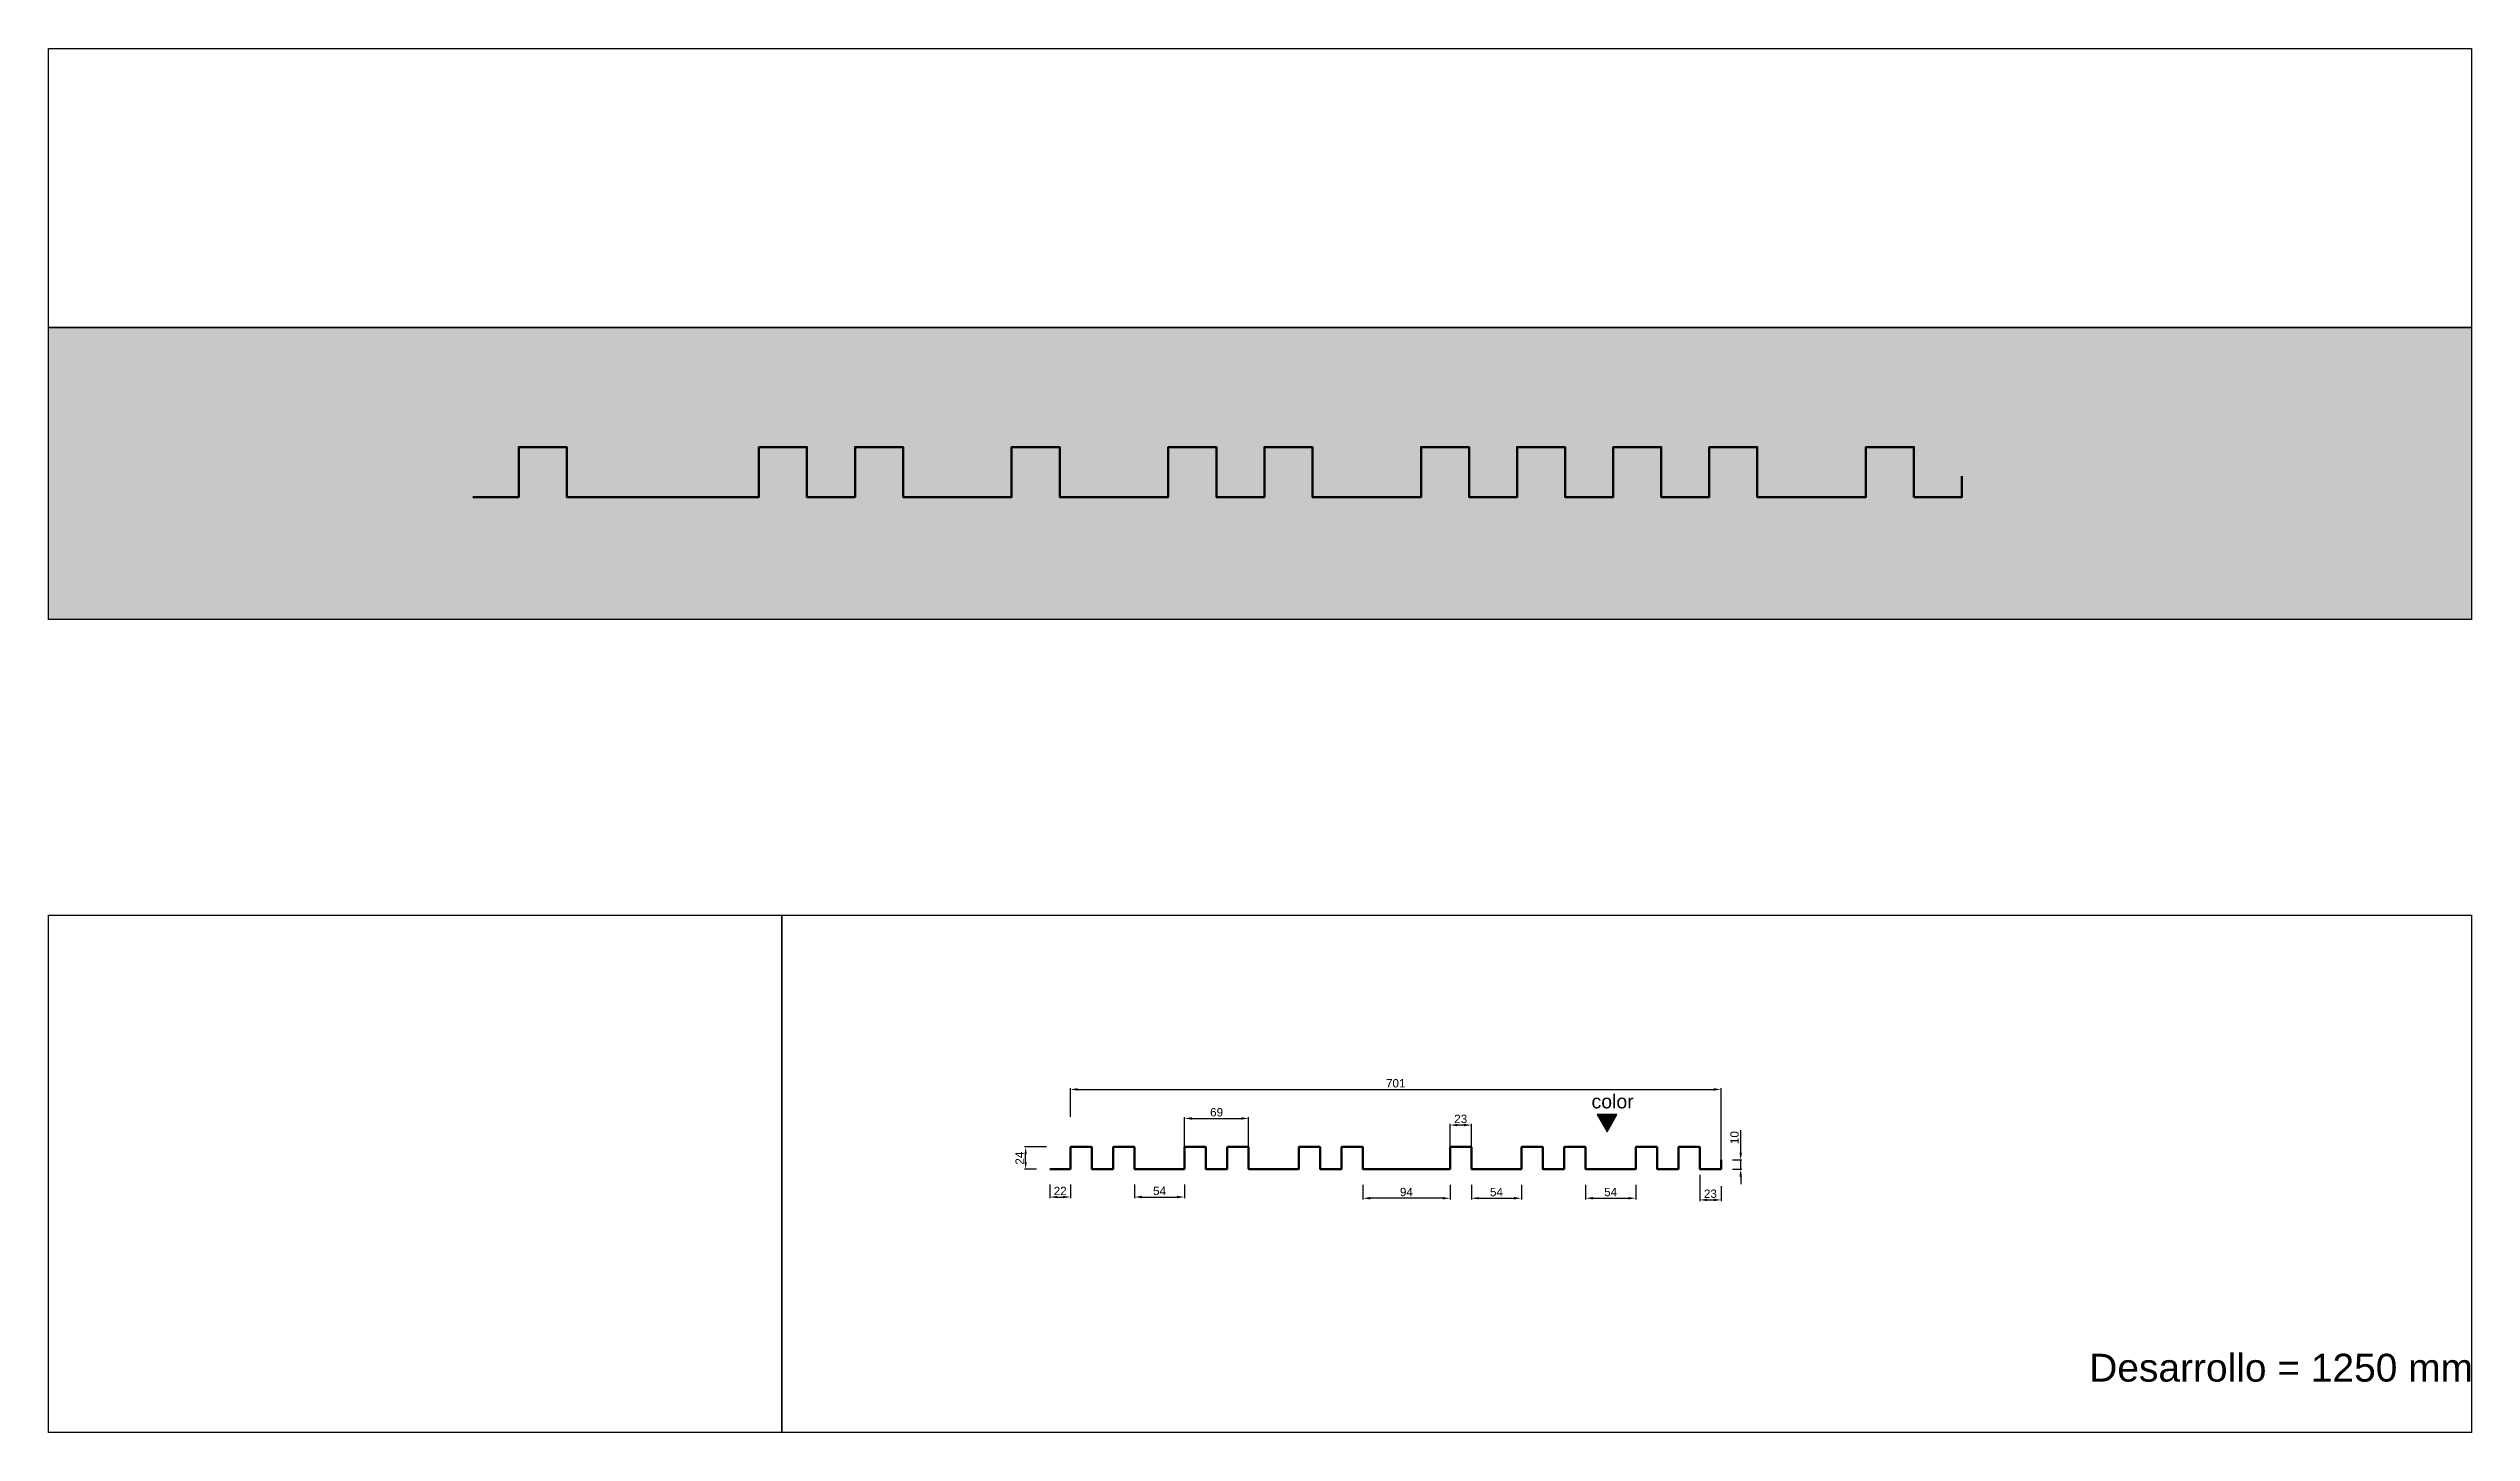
# Model space of a CAD drawing. Header units: millimetres. Extents: x 4334 to 41995838936, y 18500 to 30334.
# Drawn here: x 15544 to 18154, y 22895 to 24387 of the extents above; entities that cross this region are included whole.
import ezdxf

# ---------------------------------------------------------------- set-up
doc = ezdxf.new("R2010")
doc.units = ezdxf.units.MM
doc.layers.add('ANOTACIONES', color=7, linetype='Continuous', plot=False)
for name, color, linetype, lineweight in [('COTAS1', 7, 'Continuous', 0), ('FIBRA NEUTRA', 1, 'Continuous', 40), ('PERFIL ENCABEZADO', 254, 'Continuous', 60), ('RELLENO', 251, 'Continuous', 60)]:
    doc.layers.add(name, color=color, linetype=linetype, lineweight=lineweight)
doc.layers.add('RECUADROS', color=253, linetype='Continuous')
doc.styles.get("Standard").update_dxf_attribs({"font": 'arial.ttf'})
doc.dimstyles.new('ISO-25', dxfattribs={"dimtxt": 9, "dimasz": 8, "dimexe": 1.25, "dimexo": 0.625, "dimgap": 2, "dimtad": 1, "dimdec": 1, "dimtxsty": 'Standard', "dimcen": 2.5, "dimadec": 0, "dimazin": 0, "dimtfac": 1, "dimtdec": 1, "dimtmove": 0, "dimatfit": 3, "dimfxl": 1, "dimarcsym": 0})

msp = doc.modelspace()

# ---------------------------------------------------------------- texts
at = {"layer": 'ANOTACIONES', "insert": (17742.13, 22980.12), "char_height": 30, "attachment_point": 1}
msp.add_mtext_dynamic_manual_height_columns('Desarrollo = 1250 mm', width=6765.1618, gutter_width=150, heights=[0], dxfattribs=at)

# ---------------------------------------------------------------- blocks, each defined once
blk = doc.blocks.new('*D358')
at = {"layer": 'COTAS1', "color": 0, "lineweight": -2, "transparency": 16777216}
for p, q in [((16618.9, 23202.9), (16595.1, 23202.9)), ((16596.3, 23186.9), (16596.3, 23194.9)), ((16607.9, 23178.9), (16595.1, 23178.9))]:
    blk.add_line(p, q, dxfattribs=at)
at = {"layer": 'COTAS1', "color": 0, "transparency": 16777216}
for points in [[(16595, 23194.9), (16597.6, 23194.9), (16596.3, 23202.9)], [(16595, 23186.9), (16597.6, 23186.9), (16596.3, 23178.9)]]:
    blk.add_solid(points, dxfattribs=at)
at = {"layer": 'Defpoints', "color": 0, "transparency": 16777216}
for p in [(16596.3, 23202.9), (16619.5, 23202.9), (16608.5, 23178.9)]:
    blk.add_point(p, dxfattribs=at)
at = {"layer": 'COTAS1', "color": 0, "transparency": 16777216, "insert": (16589.8, 23190.9), "char_height": 9, "attachment_point": 5, "rotation": 90}
blk.add_mtext('24', dxfattribs=at)
blk = doc.blocks.new('*D359')
at = {"layer": 'COTAS1', "color": 0, "lineweight": -2, "transparency": 16777216}
for p, q in [((16622.5, 23162.4), (16622.5, 23147.7)), ((16644.5, 23162.6), (16644.5, 23147.7)), ((16630.5, 23149), (16636.5, 23149))]:
    blk.add_line(p, q, dxfattribs=at)
at = {"layer": 'COTAS1', "color": 0, "transparency": 16777216}
for points in [[(16630.5, 23150.3), (16630.5, 23147.6), (16622.5, 23149)], [(16636.5, 23150.3), (16636.5, 23147.6), (16644.5, 23149)]]:
    blk.add_solid(points, dxfattribs=at)
at = {"layer": 'Defpoints', "color": 0, "transparency": 16777216}
for p in [(16622.5, 23163), (16644.5, 23163.3), (16644.5, 23149)]:
    blk.add_point(p, dxfattribs=at)
at = {"layer": 'COTAS1', "color": 0, "transparency": 16777216, "insert": (16633.5, 23155.5), "char_height": 9, "attachment_point": 5}
blk.add_mtext('22', dxfattribs=at)
blk = doc.blocks.new('*D360')
at = {"layer": 'COTAS1', "color": 0, "lineweight": -2, "transparency": 16777216}
for p, q in [((16644.5, 23235.3), (16644.5, 23266.2)), ((16652.5, 23264.9), (17337.5, 23264.9)), ((17345.5, 23189.6), (17345.5, 23266.2))]:
    blk.add_line(p, q, dxfattribs=at)
at = {"layer": 'COTAS1', "color": 0, "transparency": 16777216}
for points in [[(16652.5, 23266.3), (16652.5, 23263.6), (16644.5, 23264.9)], [(17337.5, 23266.3), (17337.5, 23263.6), (17345.5, 23264.9)]]:
    blk.add_solid(points, dxfattribs=at)
at = {"layer": 'Defpoints', "color": 0, "transparency": 16777216}
for p in [(17345.5, 23264.9), (16644.5, 23234.6), (17345.5, 23188.9)]:
    blk.add_point(p, dxfattribs=at)
at = {"layer": 'COTAS1', "color": 0, "transparency": 16777216, "insert": (16995, 23271.5), "char_height": 9, "attachment_point": 5}
blk.add_mtext('701', dxfattribs=at)
blk = doc.blocks.new('*D362')
at = {"layer": 'COTAS1', "color": 0, "lineweight": -2, "transparency": 16777216}
for p, q in [((17366.6, 23196.9), (17366.6, 23221)), ((17357.7, 23188.9), (17367.9, 23188.9)), ((17366.6, 23178.9), (17366.6, 23188.9)), ((17357.7, 23178.9), (17367.9, 23178.9)), ((17366.6, 23170.9), (17366.6, 23162.9))]:
    blk.add_line(p, q, dxfattribs=at)
at = {"layer": 'COTAS1', "color": 0, "transparency": 16777216}
for points in [[(17365.3, 23196.9), (17368, 23196.9), (17366.6, 23188.9)], [(17365.3, 23170.9), (17368, 23170.9), (17366.6, 23178.9)]]:
    blk.add_solid(points, dxfattribs=at)
at = {"layer": 'Defpoints', "color": 0, "transparency": 16777216}
for p in [(17357, 23188.9), (17366.6, 23188.9), (17357, 23178.9)]:
    blk.add_point(p, dxfattribs=at)
at = {"layer": 'COTAS1', "color": 0, "transparency": 16777216, "insert": (17360, 23213), "char_height": 9, "attachment_point": 5, "rotation": 90}
blk.add_mtext('10', dxfattribs=at)
blk = doc.blocks.new('*D363')
at = {"layer": 'COTAS1', "color": 0, "lineweight": -2, "transparency": 16777216}
for p, q in [((17322.5, 23172.8), (17322.5, 23144.6)), ((17345.5, 23160.8), (17345.5, 23144.6)), ((17330.5, 23145.9), (17337.5, 23145.9))]:
    blk.add_line(p, q, dxfattribs=at)
at = {"layer": 'COTAS1', "color": 0, "transparency": 16777216}
for points in [[(17330.5, 23147.2), (17330.5, 23144.5), (17322.5, 23145.9)], [(17337.5, 23147.2), (17337.5, 23144.5), (17345.5, 23145.9)]]:
    blk.add_solid(points, dxfattribs=at)
at = {"layer": 'Defpoints', "color": 0, "transparency": 16777216}
for p in [(17322.5, 23173.5), (17345.5, 23161.5), (17345.5, 23145.9)]:
    blk.add_point(p, dxfattribs=at)
at = {"layer": 'COTAS1', "color": 0, "transparency": 16777216, "insert": (17334, 23152.5), "char_height": 9, "attachment_point": 5}
blk.add_mtext('23', dxfattribs=at)
blk = doc.blocks.new('Color superior')
at = {"layer": 'ANOTACIONES'}
h = blk.add_hatch(color=256, dxfattribs=at)
h.dxf.hatch_style = 1
h.paths.add_polyline_path([(10.7, 18.6), (-10.7, 18.6), (0, 0)])
blk.add_lwpolyline([(0, 0), (10.7, 18.6), (-10.7, 18.6)], close=True, dxfattribs=at)
at = {"layer": 'ANOTACIONES', "insert": (-16.7, 40.1), "char_height": 15, "attachment_point": 1}
blk.add_mtext_dynamic_manual_height_columns('color', width=249.804, gutter_width=75, heights=[0], dxfattribs=at)
blk = doc.blocks.new('*D388')
at = {"layer": 'COTAS1', "color": 0, "lineweight": -2, "transparency": 16777216}
for p, q in [((16713.5, 23162.6), (16713.5, 23147.7)), ((16767.5, 23162.6), (16767.5, 23147.7)), ((16721.5, 23149), (16759.5, 23149))]:
    blk.add_line(p, q, dxfattribs=at)
at = {"layer": 'COTAS1', "color": 0, "transparency": 16777216}
for points in [[(16721.5, 23150.3), (16721.5, 23147.6), (16713.5, 23149)], [(16759.5, 23150.3), (16759.5, 23147.6), (16767.5, 23149)]]:
    blk.add_solid(points, dxfattribs=at)
at = {"layer": 'Defpoints', "color": 0, "transparency": 16777216}
for p in [(16713.5, 23163.3), (16767.5, 23163.3), (16767.5, 23149)]:
    blk.add_point(p, dxfattribs=at)
at = {"layer": 'COTAS1', "color": 0, "transparency": 16777216, "insert": (16740.5, 23155.5), "char_height": 9, "attachment_point": 5}
blk.add_mtext('54', dxfattribs=at)
blk = doc.blocks.new('*D389')
at = {"layer": 'COTAS1', "color": 0, "lineweight": -2, "transparency": 16777216}
for p, q in [((16959.5, 23162), (16959.5, 23146.5)), ((17053.5, 23162), (17053.5, 23146.5)), ((17045.5, 23147.7), (16967.5, 23147.7))]:
    blk.add_line(p, q, dxfattribs=at)
at = {"layer": 'COTAS1', "color": 0, "transparency": 16777216}
for points in [[(16967.5, 23149), (16967.5, 23146.4), (16959.5, 23147.7)], [(17045.5, 23149), (17045.5, 23146.4), (17053.5, 23147.7)]]:
    blk.add_solid(points, dxfattribs=at)
at = {"layer": 'Defpoints', "color": 0, "transparency": 16777216}
for p in [(16959.5, 23162.6), (17053.5, 23162.6), (16959.5, 23147.7)]:
    blk.add_point(p, dxfattribs=at)
at = {"layer": 'COTAS1', "color": 0, "transparency": 16777216, "insert": (17006.5, 23154.3), "char_height": 9, "attachment_point": 5}
blk.add_mtext('94', dxfattribs=at)
blk = doc.blocks.new('*D390')
at = {"layer": 'COTAS1', "color": 0, "lineweight": -2, "transparency": 16777216}
for p, q in [((17053.5, 23203.1), (17053.5, 23227.8)), ((17068.5, 23226.5), (17061.5, 23226.5)), ((17076.5, 23203.1), (17076.5, 23227.8))]:
    blk.add_line(p, q, dxfattribs=at)
at = {"layer": 'COTAS1', "color": 0, "transparency": 16777216}
for points in [[(17061.5, 23227.9), (17061.5, 23225.2), (17053.5, 23226.5)], [(17068.5, 23227.9), (17068.5, 23225.2), (17076.5, 23226.5)]]:
    blk.add_solid(points, dxfattribs=at)
at = {"layer": 'Defpoints', "color": 0, "transparency": 16777216}
for p in [(17053.5, 23226.5), (17053.5, 23202.4), (17076.5, 23202.4)]:
    blk.add_point(p, dxfattribs=at)
at = {"layer": 'COTAS1', "color": 0, "transparency": 16777216, "insert": (17065, 23233.1), "char_height": 9, "attachment_point": 5}
blk.add_mtext('23', dxfattribs=at)
blk = doc.blocks.new('*D391')
at = {"layer": 'COTAS1', "color": 0, "lineweight": -2, "transparency": 16777216}
for p, q in [((17076.5, 23162), (17076.5, 23146.5)), ((17130.5, 23162), (17130.5, 23146.5)), ((17084.5, 23147.7), (17122.5, 23147.7))]:
    blk.add_line(p, q, dxfattribs=at)
at = {"layer": 'COTAS1', "color": 0, "transparency": 16777216}
for points in [[(17084.5, 23149), (17084.5, 23146.4), (17076.5, 23147.7)], [(17122.5, 23149), (17122.5, 23146.4), (17130.5, 23147.7)]]:
    blk.add_solid(points, dxfattribs=at)
at = {"layer": 'Defpoints', "color": 0, "transparency": 16777216}
for p in [(17076.5, 23162.6), (17130.5, 23162.6), (17130.5, 23147.7)]:
    blk.add_point(p, dxfattribs=at)
at = {"layer": 'COTAS1', "color": 0, "transparency": 16777216, "insert": (17103.5, 23154.3), "char_height": 9, "attachment_point": 5}
blk.add_mtext('54', dxfattribs=at)
blk = doc.blocks.new('*D392')
at = {"layer": 'COTAS1', "color": 0, "lineweight": -2, "transparency": 16777216}
for p, q in [((17199.5, 23162), (17199.5, 23146.5)), ((17253.5, 23162), (17253.5, 23146.5)), ((17207.5, 23147.7), (17245.5, 23147.7))]:
    blk.add_line(p, q, dxfattribs=at)
at = {"layer": 'COTAS1', "color": 0, "transparency": 16777216}
for points in [[(17207.5, 23149), (17207.5, 23146.4), (17199.5, 23147.7)], [(17245.5, 23149), (17245.5, 23146.4), (17253.5, 23147.7)]]:
    blk.add_solid(points, dxfattribs=at)
at = {"layer": 'Defpoints', "color": 0, "transparency": 16777216}
for p in [(17199.5, 23162.6), (17253.5, 23162.6), (17253.5, 23147.7)]:
    blk.add_point(p, dxfattribs=at)
at = {"layer": 'COTAS1', "color": 0, "transparency": 16777216, "insert": (17226.5, 23154.3), "char_height": 9, "attachment_point": 5}
blk.add_mtext('54', dxfattribs=at)
blk = doc.blocks.new('*D394')
at = {"layer": 'COTAS1', "color": 0, "lineweight": -2, "transparency": 16777216}
for p, q in [((16767.5, 23203.1), (16767.5, 23234.9)), ((16775.5, 23233.7), (16828.5, 23233.7)), ((16836.5, 23203.1), (16836.5, 23234.9))]:
    blk.add_line(p, q, dxfattribs=at)
at = {"layer": 'COTAS1', "color": 0, "transparency": 16777216}
for points in [[(16775.5, 23235), (16775.5, 23232.3), (16767.5, 23233.7)], [(16828.5, 23235), (16828.5, 23232.3), (16836.5, 23233.7)]]:
    blk.add_solid(points, dxfattribs=at)
at = {"layer": 'Defpoints', "color": 0, "transparency": 16777216}
for p in [(16836.5, 23233.7), (16767.5, 23202.4), (16836.5, 23202.4)]:
    blk.add_point(p, dxfattribs=at)
at = {"layer": 'COTAS1', "color": 0, "transparency": 16777216, "insert": (16802, 23240.3), "char_height": 9, "attachment_point": 5}
blk.add_mtext('69', dxfattribs=at)

# ---------------------------------------------------------------- dimensions: what is measured, and where the dimension line sits
at = {"layer": 'COTAS1'}
for base, p1, p2, picture, middle in [((17345.53, 23264.94), (16644.53, 23234.63), (17345.53, 23188.94), '*D360', (16995.03, 23271.54)), ((16836.53, 23233.67), (16767.53, 23202.44), (16836.53, 23202.44), '*D394', (16802.03, 23240.27)), ((17053.53, 23226.54), (17076.53, 23202.44), (17053.53, 23202.44), '*D390', (17065.03, 23233.13)), ((16644.53, 23148.95), (16622.53, 23163.01), (16644.53, 23163.26), '*D359', (16633.53, 23155.47)), ((16767.53, 23148.95), (16713.53, 23163.26), (16767.53, 23163.26), '*D388', (16740.53, 23155.53)), ((16959.53, 23147.7), (17053.53, 23162.63), (16959.53, 23162.63), '*D389', (17006.53, 23154.3)), ((17130.53, 23147.7), (17076.53, 23162.63), (17130.53, 23162.63), '*D391', (17103.53, 23154.28)), ((17253.53, 23147.7), (17199.53, 23162.63), (17253.53, 23162.63), '*D392', (17226.53, 23154.28)), ((17345.53, 23145.86), (17322.53, 23173.47), (17345.53, 23161.47), '*D363', (17334.03, 23152.46))]:
    dim = msp.add_linear_dim(base=base, p1=p1, p2=p2, dimstyle='ISO-25', dxfattribs=at)
    dim.commit()
    dim.dimension.update_dxf_attribs({"geometry": picture, "text_midpoint": middle})
for base, p1, p2, picture, middle in [((17366.64, 23188.94), (17357.03, 23178.94), (17357.03, 23188.94), '*D362', (17360.05, 23212.95)), ((16596.31, 23202.94), (16608.48, 23178.94), (16619.48, 23202.94), '*D358', (16589.79, 23190.94))]:
    dim = msp.add_linear_dim(base=base, p1=p1, p2=p2, angle=90, dimstyle='ISO-25', dxfattribs=at)
    dim.commit()
    dim.dimension.update_dxf_attribs({"geometry": picture, "text_midpoint": middle})

# ---------------------------------------------------------------- hatches: boundary and pattern name
at = {"layer": 'RELLENO'}
h = msp.add_hatch(color=256, dxfattribs=at)
h.dxf.hatch_style = 1
h.paths.add_polyline_path([(18153.96, 23771.15), (18153.96, 24085.82), (15543.58, 24085.82), (15543.58, 23771.15)])

# ---------------------------------------------------------------- linework, layer by layer
at = {"layer": 'FIBRA NEUTRA', "lineweight": 60}
msp.add_lwpolyline([(16622.53, 23178.94), (16644.03, 23178.94, 0.4142136), (16644.53, 23179.44), (16644.53, 23202.44, -0.4142136), (16645.03, 23202.94), (16667.03, 23202.94, -0.4142136), (16667.53, 23202.44), (16667.53, 23179.44, 0.4142136), (16668.03, 23178.94), (16690.03, 23178.94, 0.4142136), (16690.53, 23179.44), (16690.53, 23202.44, -0.4142136), (16691.03, 23202.94), (16713.03, 23202.94, -0.4142136), (16713.53, 23202.44), (16713.53, 23179.44, 0.4142136), (16714.03, 23178.94), (16767.03, 23178.94, 0.4142136), (16767.53, 23179.44), (16767.53, 23202.44, -0.4142136), (16768.03, 23202.94), (16790.03, 23202.94, -0.4142136), (16790.53, 23202.44), (16790.53, 23179.44, 0.4142136), (16791.03, 23178.94), (16813.03, 23178.94, 0.4142136), (16813.53, 23179.44), (16813.53, 23202.44, -0.4142136), (16814.03, 23202.94), (16836.03, 23202.94, -0.4142136), (16836.53, 23202.44), (16836.53, 23179.44, 0.4142136), (16837.03, 23178.94), (16890.03, 23178.94, 0.4142136), (16890.53, 23179.44), (16890.53, 23202.44, -0.4142136), (16891.03, 23202.94), (16913.03, 23202.94, -0.4142136), (16913.53, 23202.44), (16913.53, 23179.44, 0.4142136), (16914.03, 23178.94), (16936.03, 23178.94, 0.4142136), (16936.53, 23179.44), (16936.53, 23202.44, -0.4142136), (16937.03, 23202.94), (16959.03, 23202.94, -0.4142136), (16959.53, 23202.44), (16959.53, 23179.44, 0.4142136), (16960.03, 23178.94), (17053.03, 23178.94, 0.4142136), (17053.53, 23179.44), (17053.53, 23202.44, -0.4142136), (17054.03, 23202.94), (17076.03, 23202.94, -0.4142136), (17076.53, 23202.44), (17076.53, 23179.44, 0.4142136), (17077.03, 23178.94), (17130.03, 23178.94, 0.4142136), (17130.53, 23179.44), (17130.53, 23202.44, -0.4142136), (17131.03, 23202.94), (17153.03, 23202.94, -0.4142136), (17153.53, 23202.44), (17153.53, 23179.44, 0.4142136), (17154.03, 23178.94), (17176.03, 23178.94, 0.4142136), (17176.53, 23179.44), (17176.53, 23202.44, -0.4142136), (17177.03, 23202.94), (17199.03, 23202.94, -0.4142136), (17199.53, 23202.44), (17199.53, 23179.44, 0.4142136), (17200.03, 23178.94), (17253.03, 23178.94, 0.4142136), (17253.53, 23179.44), (17253.53, 23202.44, -0.4142136), (17254.03, 23202.94), (17276.03, 23202.94, -0.4142136), (17276.53, 23202.44), (17276.53, 23179.44, 0.4142136), (17277.03, 23178.94), (17299.03, 23178.94, 0.4142136), (17299.53, 23179.44), (17299.53, 23202.44, -0.4142136), (17300.03, 23202.94), (17322.03, 23202.94, -0.4142136), (17322.53, 23202.44), (17322.53, 23179.44, 0.4142136), (17323.03, 23178.94), (17345.03, 23178.94, 0.4142136), (17345.53, 23179.44), (17345.53, 23188.94)], format="xyb", dxfattribs=at)
at = {"layer": 'PERFIL ENCABEZADO', "color": 4, "lineweight": 50}
msp.add_lwpolyline([(17604.99, 23925.64), (17604.99, 23903.14), (17553.24, 23903.14), (17553.24, 23957.14), (17501.49, 23957.14), (17501.49, 23903.14), (17384.49, 23903.14), (17384.49, 23957.14), (17332.74, 23957.14), (17332.74, 23903.14), (17280.99, 23903.14), (17280.99, 23957.14), (17229.24, 23957.14), (17229.24, 23903.14), (17177.49, 23903.14), (17177.49, 23957.14), (17125.74, 23957.14), (17125.74, 23903.14), (17073.99, 23903.14), (17073.99, 23957.14), (17022.24, 23957.14), (17022.24, 23903.14), (16905.24, 23903.14), (16905.24, 23957.14), (16853.49, 23957.14), (16853.49, 23903.14), (16801.74, 23903.14), (16801.74, 23957.14), (16749.99, 23957.14), (16749.99, 23903.14), (16632.99, 23903.14), (16632.99, 23957.14), (16581.24, 23957.14), (16581.24, 23903.14), (16464.24, 23903.14), (16464.24, 23957.14), (16412.49, 23957.14), (16412.49, 23903.14), (16360.74, 23903.14), (16360.74, 23957.14), (16308.99, 23957.14), (16308.99, 23903.14), (16101.99, 23903.14), (16101.99, 23957.14), (16050.24, 23957.14), (16050.24, 23903.14), (16000.74, 23903.14)], dxfattribs=at)
at = {"layer": 'RECUADROS'}
for points in [[(15543.58, 24386.59), (18153.96, 24386.59), (18153.96, 24085.82), (15543.58, 24085.82)], [(15543.58, 24085.82), (18153.96, 24085.82), (18153.96, 23771.15), (15543.58, 23771.15)]]:
    msp.add_lwpolyline(points, close=True, dxfattribs=at)
at = {"layer": 'RECUADROS', "color": 0, "lineweight": 30}
for points in [[(15543.58, 23452.66), (16333.7, 23452.66), (16333.7, 22895.21), (15543.58, 22895.21)], [(16333.7, 23452.66), (18153.96, 23452.66), (18153.96, 22895.21), (16333.7, 22895.21)]]:
    msp.add_lwpolyline(points, close=True, dxfattribs=at)

# ---------------------------------------------------------------- block references
at = {"layer": 'ANOTACIONES'}
msp.add_blockref('Color superior', (17222.64, 23219.4), dxfattribs=at)

msp.set_redraw_order([(e.dxf.handle, doc.entitydb.next_handle()) for e in msp.query("TEXT MTEXT ATTDEF DIMENSION ARC_DIMENSION")])  # texts and dimensions are drawn at this point

doc.saveas('drawing.dxf')
